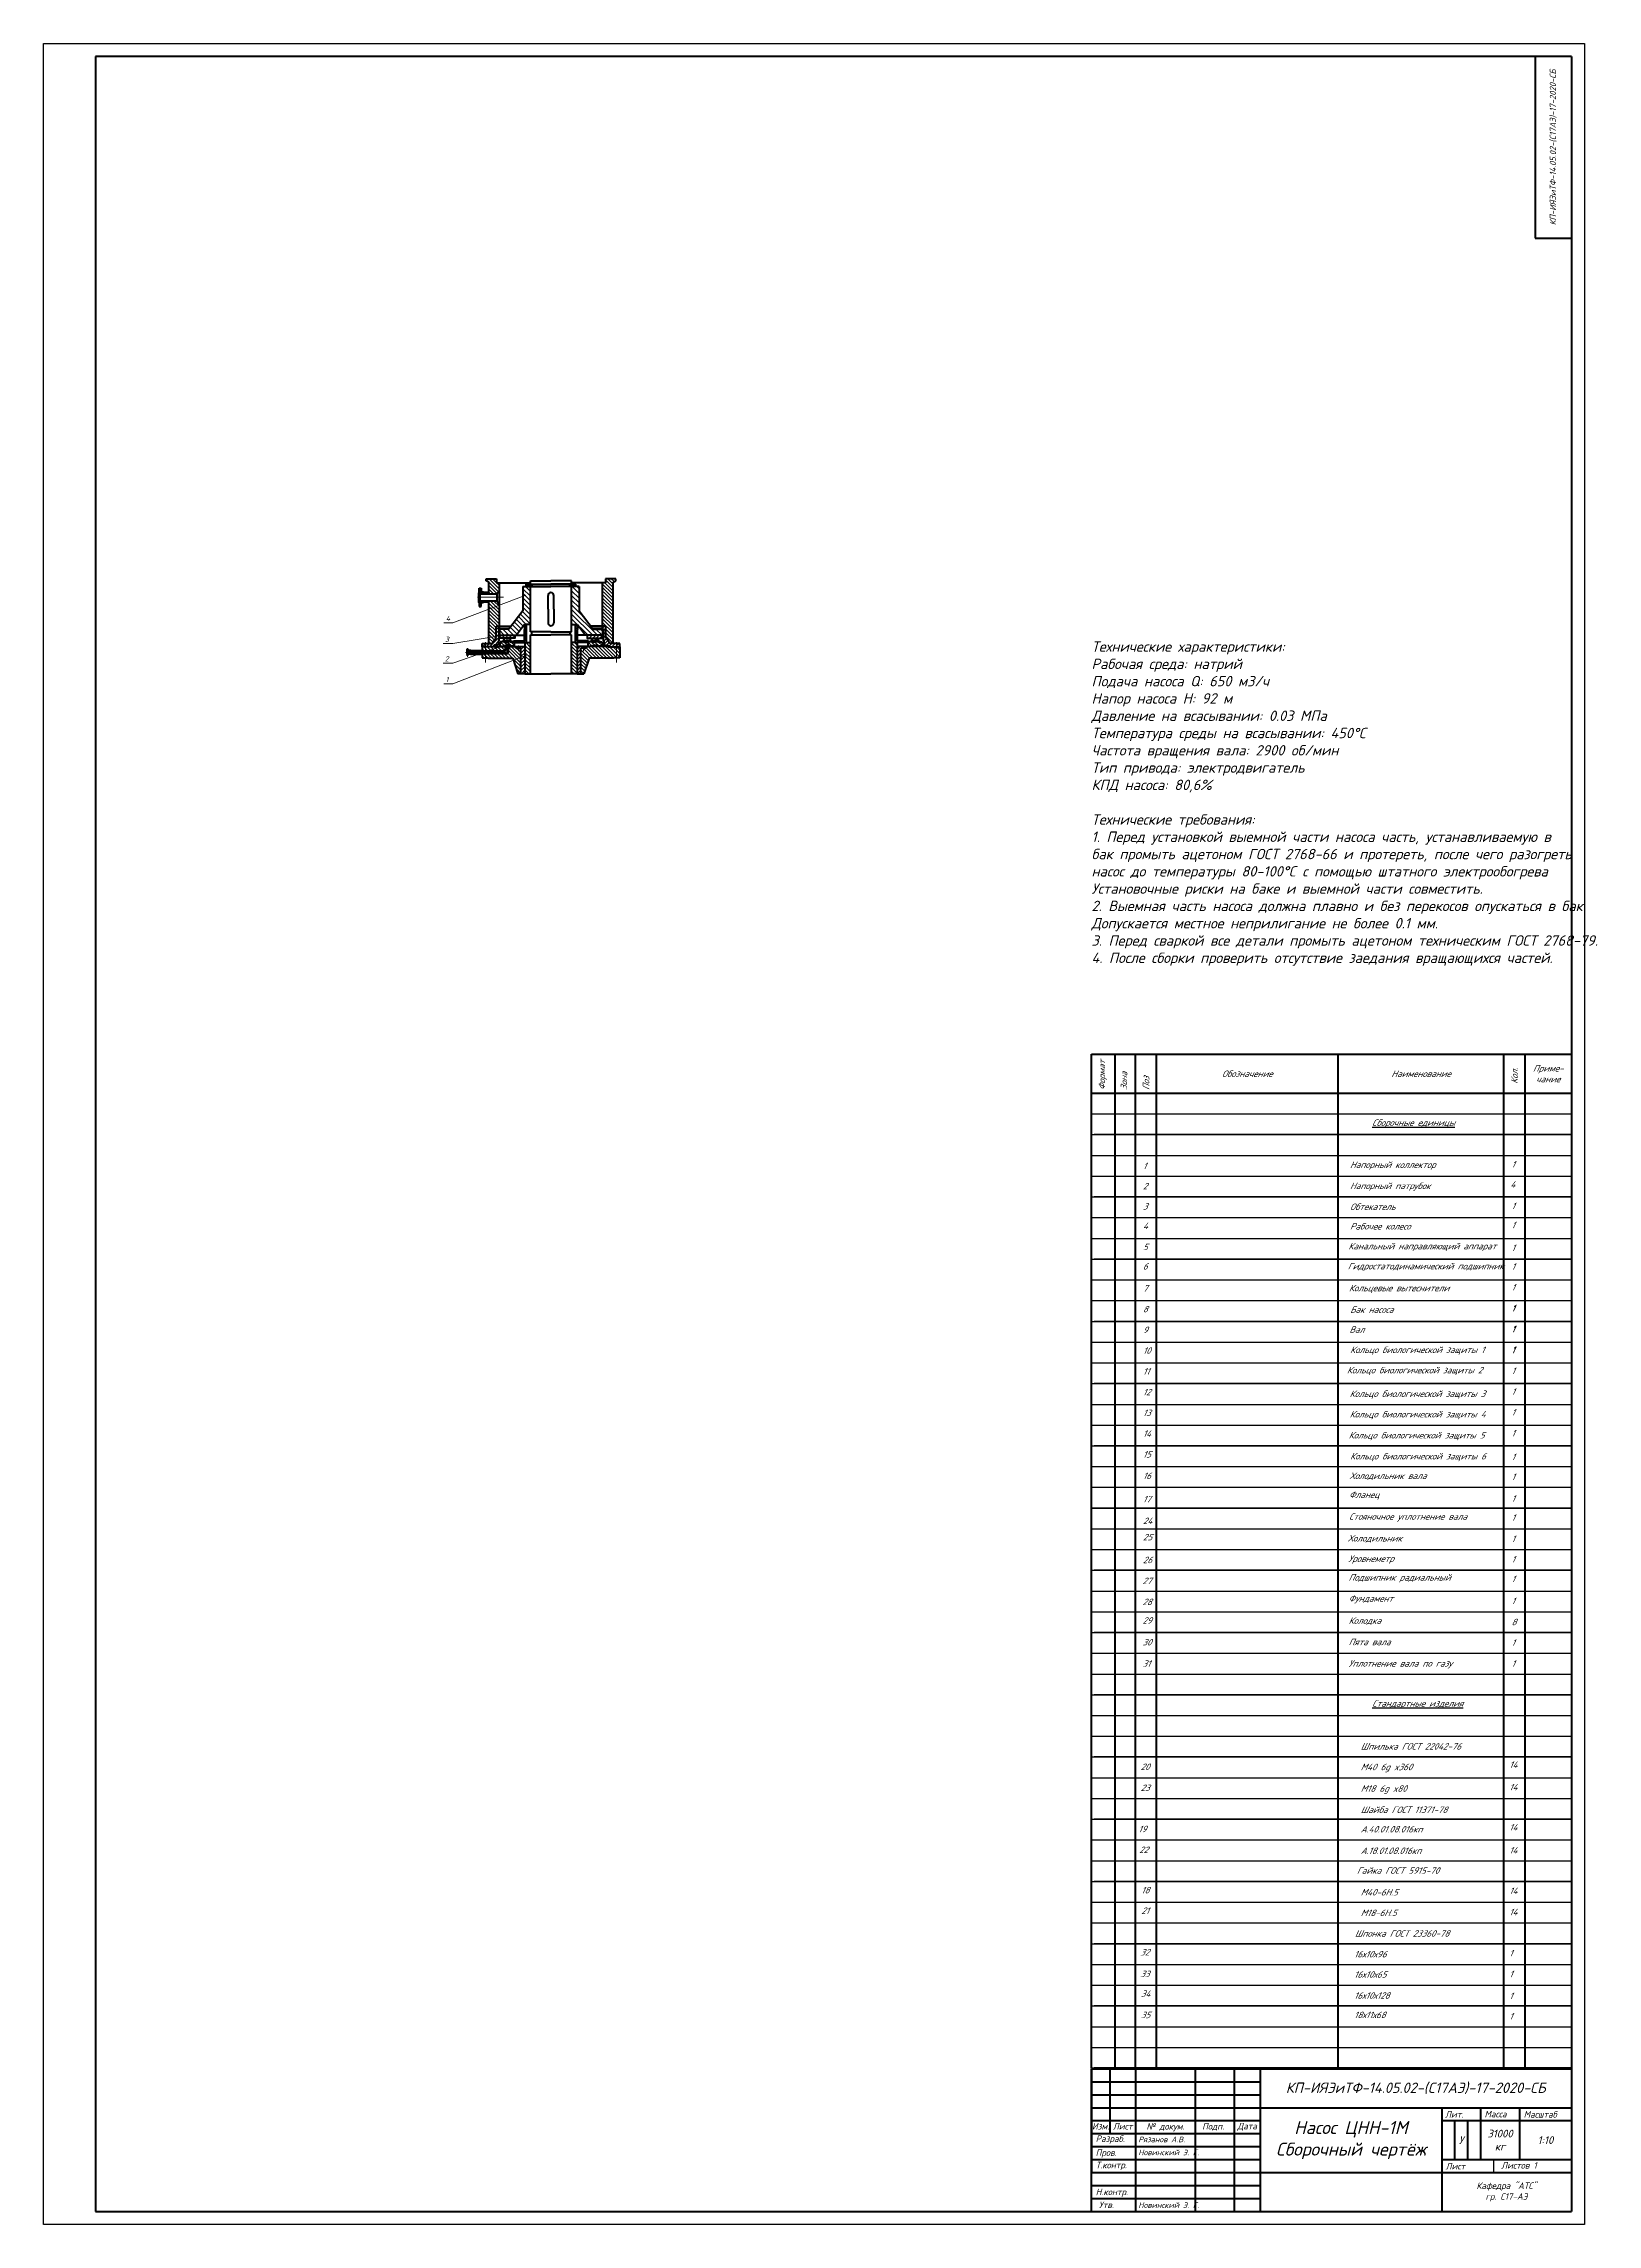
# Model space of a CAD drawing. Header units: millimetres. Extents: x 2879 to 23145, y -3142 to 6314.
# Drawn here: x 22546 to 23145, y -3142 to -2301 of the extents above; entities that cross this region are included whole.
import ezdxf

# ---------------------------------------------------------------- set-up
doc = ezdxf.new("R2010")
doc.units = ezdxf.units.MM
for name, pattern in [('ACAD_ISO03W100', [30, 12, -18]), ('K5LT_THIN', [0]), ('осевая', [50.8, 31.75, -6.35, 6.35, -6.35])]:
    doc.linetypes.add(name, pattern=pattern)
doc.layers.get('0').update_dxf_attribs({"lineweight": 40})
for name, color, linetype, lineweight in [('Оси', 7, 'осевая', 20), ('Основная', 7, 'Continuous', 53), ('Размеры', 7, 'Continuous', 20), ('Тонкая', 7, 'Continuous', 25), ('тонкий', 7, 'ACAD_ISO03W100', 20), ('штриховка', 7, 'Continuous', 20)]:
    doc.layers.add(name, color=color, linetype=linetype, lineweight=lineweight)
doc.layers.add('Системный слой', color=7, linetype='Continuous')
doc.styles.add('Frame', font='isocpeur.ttf', dxfattribs={"oblique": 25, "height": 2.5})
doc.styles.add('Размер', font='isocpeur.ttf', dxfattribs={"oblique": 15})
doc.styles.add('Размеры', font='isocpeur.ttf', dxfattribs={"oblique": 15})
pattern_1 = [(135, (22222.6435, -3057.6776), (-0.6735192, -0.6735192), [])]
pattern_2 = [(45, (22325.3025, -3047.50466), (-0.2245064, 0.2245064), [])]
pattern_3 = [(135, (22325.3025, -3057.6776), (-0.8980256, -0.8980256), [])]
pattern_4 = [(135, (22325.3025, -3057.67756), (-0.4490128, -0.4490128), [])]
pattern_5 = [(45, (22325.3025, -3057.6776), (-0.6735192, 0.6735192), [])]
pattern_6 = [(135, (22325.3025, -3057.6776), (-0.6735192, -0.6735192), [])]
pattern_7 = [(45, (22222.6435, -3057.6776), (-0.6735192, 0.6735192), [])]

msp = doc.modelspace()

# ---------------------------------------------------------------- texts
at = {"insert": (23128.34, -2341.406), "char_height": 2.4, "attachment_point": 5, "rotation": 90, "style": 'Размеры'}
msp.add_mtext_dynamic_manual_height_columns('КП-ИЯЭиТФ-14.05.02-(C17АЭ)-17-2020-СБ', width=70.14135, gutter_width=12.5, heights=[14.116], dxfattribs=at)
at = {"char_height": 2.5, "width": 16.8999, "attachment_point": 1, "rotation": 90, "style": 'Frame'}
for s, insert in [('Формат', (22953.103, -2704.994)), ('Зона', (22961.586, -2704.994)), ('Поз', (22970.137, -2704.994)), ('Кол.', (23112.137, -2702.619))]:
    msp.add_mtext(s, dxfattribs=dict(at, insert=insert))
for s, insert, char_height, width, attachment_point, style in [('Обозначение', (23010.34, -2698.66), 2.5, 70, 5, 'Frame'), ('Наименование', (23077.34, -2698.66), 2.5, 64, 5, 'Frame'), ('Приме-\\Pчание', (23126.34, -2698.66), 2.5, 18, 5, 'Frame'), ('1', (22970.099, -2732.976), 2.5, 8, 1, 'Frame'), ('Напорный коллектор', (23049.935, -2732.508), 2.5, 64, 1, 'Frame'), ('1', (23112.204, -2732.337), 2.5, 8, 1, 'Frame'), ('2', (22970.099, -2740.776), 2.5, 8, 1, 'Frame'), ('Напорный патрубок', (23049.935, -2740.647), 2.5, 64, 1, 'Frame'), ('4', (23111.796, -2740.059), 2.5, 8, 1, 'Frame'), ('3', (22970.099, -2748.582), 2.5, 8, 1, 'Frame'), ('Обтекатель', (23049.935, -2748.709), 2.5, 64, 1, 'Frame'), ('1', (23112.204, -2748.383), 2.5, 8, 1, 'Frame'), ('4', (22970.099, -2756.123), 2.5, 8, 1, 'Frame'), ('Рабочее колесо', (23049.935, -2756.243), 2.5, 64, 1, 'Frame'), ('1', (23112.204, -2755.749), 2.5, 8, 1, 'Frame'), ('5', (22970.099, -2764.188), 2.5, 8, 1, 'Frame'), ('Канальный направляющий аппарат', (23049.326, -2763.901), 2.5, 64, 1, 'Frame'), ('1', (23112.204, -2764.527), 2.5, 8, 1, 'Frame'), ('6', (22970.099, -2771.688), 2.5, 8, 1, 'Frame'), ('Гидростатодинамический подшипник', (23049.077, -2771.608), 2.5, 64, 1, 'Frame'), ('1', (23112.204, -2771.749), 2.5, 8, 1, 'Frame'), ('7', (22970.099, -2780.188), 2.5, 8, 1, 'Frame'), ('Кольцевые вытеснители', (23049.55, -2780.064), 2.5, 64, 1, 'Frame'), ('1', (23112.204, -2779.749), 2.5, 8, 1, 'Frame'), ('8', (22970.099, -2788.188), 2.5, 8, 1, 'Frame'), ('Бак насоса', (23049.994, -2788.387), 2.5, 64, 1, 'Frame'), ('1', (23112.204, -2787.749), 2.5, 8, 1, 'Frame'), ('1', (23112.204, -2787.982), 2.5, 8, 1, 'Frame'), ('9', (22970.099, -2796.188), 2.5, 8, 1, 'Frame'), ('Вал', (23049.712, -2796.052), 2.5, 64, 1, 'Frame'), ('1', (23112.204, -2795.749), 2.5, 8, 1, 'Frame'), ('1', (23112.204, -2795.982), 2.5, 8, 1, 'Frame'), ('10', (22970.099, -2804.188), 2.5, 8, 1, 'Frame'), ('Кольцо биологической защиты 1', (23049.975, -2803.878), 2.5, 64, 1, 'Frame'), ('1', (23112.204, -2803.749), 2.5, 8, 1, 'Frame'), ('1', (23112.204, -2803.982), 2.5, 8, 1, 'Frame'), ('11', (22970.099, -2812.188), 2.5, 8, 1, 'Frame'), ('Кольцо биологической защиты 2', (23048.759, -2811.724), 2.5, 64, 1, 'Frame'), ('1', (23112.204, -2811.982), 2.5, 8, 1, 'Frame'), ('12', (22970.099, -2820.188), 2.5, 8, 1, 'Frame'), ('Кольцо биологической защиты 3', (23049.814, -2820.824), 2.5, 64, 1, 'Frame'), ('1', (23112.204, -2819.982), 2.5, 8, 1, 'Frame'), ('13', (22970.099, -2828.188), 2.5, 8, 1, 'Frame'), ('Кольцо биологической защиты 4', (23049.814, -2828.727), 2.5, 64, 1, 'Frame'), ('1', (23112.204, -2827.982), 2.5, 8, 1, 'Frame'), ('14', (22970.099, -2836.188), 2.5, 8, 1, 'Frame'), ('Кольцо биологической защиты 5', (23049.448, -2836.829), 2.5, 64, 1, 'Frame'), ('1', (23112.204, -2835.982), 2.5, 8, 1, 'Frame'), ('15', (22970.099, -2844.188), 2.5, 8, 1, 'Frame'), ('Кольцо биологической защиты 6', (23049.975, -2844.92), 2.5, 64, 1, 'Frame'), ('1', (23112.204, -2845.172), 2.5, 8, 1, 'Frame'), ('16', (22970.099, -2852.486), 2.5, 8, 1, 'Frame'), ('Холодильник вала', (23049.814, -2852.468), 2.5, 64, 1, 'Frame'), ('1', (23112.204, -2852.858), 2.5, 8, 1, 'Frame'), ('17', (22970.099, -2861.451), 2.5, 8, 1, 'Frame'), ('Фланец', (23049.55, -2859.774), 2.5, 64, 1, 'Frame'), ('1', (23112.204, -2861.212), 2.5, 8, 1, 'Frame'), ('24', (22970.099, -2869.844), 2.5, 8, 1, 'Frame'), ('25', (22970.099, -2876.139), 2.5, 8, 1, 'Frame'), ('Стояночное уплотнение вала', (23049.586, -2868.163), 2.5, 64, 1, 'Frame'), ('1', (23112.204, -2868.564), 2.5, 8, 1, 'Frame'), ('Холодильник', (23049.118, -2876.567), 2.5, 64, 1, 'Frame'), ('Уровнеметр', (23049.307, -2884.43), 2.5, 64, 1, 'Frame'), ('1', (23112.204, -2876.752), 2.5, 8, 1, 'Frame'), ('27', (22969.928, -2892.994), 2.5, 8, 1, 'Frame'), ('26', (22970.099, -2884.925), 2.5, 8, 1, 'Frame'), ('Подшипник радиальный', (23049.409, -2891.652), 2.5, 64, 1, 'Frame'), ('1', (23112.204, -2884.633), 2.5, 8, 1, 'Frame'), ('1', (23112.204, -2892.256), 2.5, 8, 1, 'Frame'), ('28', (22969.928, -2901.098), 2.5, 8, 1, 'Frame'), ('Фундамент', (23049.409, -2899.756), 2.5, 64, 1, 'Frame'), ('1', (23112.204, -2900.709), 2.5, 8, 1, 'Frame'), ('29', (22969.928, -2908.276), 2.5, 8, 1, 'Frame'), ('Колодка', (23049.409, -2908.327), 2.5, 64, 1, 'Frame'), ('8', (23112.204, -2908.852), 2.5, 8, 1, 'Frame'), ('30', (22969.928, -2916.645), 2.5, 8, 1, 'Frame'), ('Пята вала', (23049.409, -2916.552), 2.5, 64, 1, 'Frame'), ('1', (23112.204, -2916.778), 2.5, 8, 1, 'Frame'), ('31', (22969.928, -2924.893), 2.5, 8, 1, 'Frame'), ('Уплотнение вала по газу', (23049.409, -2924.8), 2.5, 64, 1, 'Frame'), ('1', (23112.204, -2924.859), 2.5, 8, 1, 'Frame'), ('Шпилька ГОСТ 22042-76', (23054.079, -2956.809), 2.5, 64, 1, 'Frame'), ('20', (22969.223, -2964.675), 2.5, 8, 1, 'Frame'), ('M40 6g x360', (23054.079, -2964.766), 2.5, 64, 1, 'Frame'), ('14', (23111.328, -2963.87), 2.5, 8, 1, 'Frame'), ('23', (22969.223, -2972.795), 2.5, 8, 1, 'Frame'), ('M18 6g x80', (23054.079, -2973.086), 2.5, 64, 1, 'Frame'), ('14', (23111.328, -2972.557), 2.5, 8, 1, 'Frame'), ('Шайба ГОСТ 11371-78', (23054.079, -2981.259), 2.5, 64, 1, 'Frame'), ('19', (22968.347, -2988.676), 2.5, 8, 1, 'Frame'), ('A.40.01.08.016кп', (23054.079, -2988.769), 2.5, 64, 1, 'Frame'), ('14', (23111.328, -2988.02), 2.5, 8, 1, 'Frame'), ('22', (22968.67, -2996.694), 2.5, 8, 1, 'Frame'), ('A.18.01.08.016кп', (23054.079, -2997.058), 2.5, 64, 1, 'Frame'), ('14', (23111.328, -2996.881), 2.5, 8, 1, 'Frame'), ('Гайка ГОСТ 5915-70', (23052.58, -3004.703), 2.5, 64, 1, 'Frame'), ('18', (22969.478, -3012.246), 2.5, 8, 1, 'Frame'), ('M40-6H.5', (23054.079, -3013.073), 2.5, 64, 1, 'Frame'), ('14', (23111.328, -3012.518), 2.5, 8, 1, 'Frame'), ('21', (22969.478, -3020.178), 2.5, 8, 1, 'Frame'), ('M18-6H.5', (23054.079, -3021.01), 2.5, 64, 1, 'Frame'), ('14', (23111.328, -3020.697), 2.5, 8, 1, 'Frame'), ('Шпонка ГОСТ 23360-78', (23051.825, -3028.961), 2.5, 64, 1, 'Frame'), ('32', (22969.113, -3036.205), 2.5, 8, 1, 'Frame'), ('16х10х96', (23051.522, -3036.95), 2.5, 64, 1, 'Frame'), ('1', (23111.328, -3036.52), 2.5, 8, 1, 'Frame'), ('33', (22969.113, -3044.561), 2.5, 8, 1, 'Frame'), ('34', (22969.317, -3052.164), 2.5, 8, 1, 'Frame'), ('16х10х65', (23051.522, -3044.776), 2.5, 64, 1, 'Frame'), ('1', (23111.328, -3044.597), 2.5, 8, 1, 'Frame'), ('35', (22969.317, -3060.386), 2.5, 8, 1, 'Frame'), ('16х10х128', (23051.522, -3052.892), 2.5, 64, 1, 'Frame'), ('18х11х68', (23051.522, -3060.372), 2.5, 64, 1, 'Frame'), ('1', (23111.328, -3053.054), 2.5, 8, 1, 'Frame'), ('1', (23111.328, -3060.896), 2.5, 8, 1, 'Frame'), ('КП-ИЯЭиТФ-14.05.02-(C17АЭ)-17-2020-СБ', (23075.34, -3089.906), 4, 120, 5, 'Размер'), ('Дата', (23010.34, -3104.767), 2.5, 10, 5, 'Размер'), ('Насос ЦНН-1М\\PСборочный чертёж', (23050.34, -3109.906), 5, 70, 5, 'Размер'), ('Изм.', (22953.84, -3104.58), 2.5, 7, 5, 'Размер'), ('Разраб.', (22951.955, -3108.112), 2.5, 17, 1, 'Размер'), ('Лист', (22962.34, -3104.58), 2.5, 10, 5, 'Размеры'), ('Рязанов А.В.', (22968.395, -3108.577), 2.15, 23, 1, 'Размер'), ('№ докум.', (22978.84, -3104.955), 2.5, 23, 5, 'Размер'), ('Подп.', (22992.983, -3103.33), 2.5, 15, 1, 'Размер'), ('1:10', (23125.34, -3109.906), 3, 20, 5, 'Размер'), ('Пров.', (22951.93, -3113.471), 2.5, 17, 1, 'Размер'), ('Т.контр.', (22951.955, -3118.289), 2.5, 17, 1, 'Размер'), ('Новинский Э. Г.', (22968.395, -3113.577), 2.15, 23, 1, 'Размер'), ('Н.контр.', (22951.955, -3128.642), 2.5, 17, 1, 'Размер'), ('Утв.', (22953.166, -3133.642), 2.5, 17, 1, 'Размеры'), ('Новинский Э. Г.', (22968.395, -3133.906), 2.15, 23, 1, 'Размер')]:
    msp.add_mtext(s, dxfattribs=dict(insert=insert, char_height=char_height, width=width, attachment_point=attachment_point, style=style))
at = {"layer": 'Основная', "char_height": 2.5, "style": 'Размер'}
for s, insert, width, attachment_point in [('Лит.', (23086.661, -3098.726), 15, 1), ('Масса', (23101.864, -3098.624), 15, 1), ('Масштаб', (23116.965, -3098.726), 20, 1), ('Лист', (23086.864, -3118.726), 20, 1), ('Листов 1', (23108.291, -3118.398), 20, 1), ('Кафедра "АТС" \\Pгр. С17-АЭ', (23110.34, -3129.906), 50, 5)]:
    msp.add_mtext(s, dxfattribs=dict(at, insert=insert, width=width, attachment_point=attachment_point))
at = {"layer": 'Размеры', "char_height": 2, "attachment_point": 1, "style": 'Размеры'}
for s, width, insert in [('4', 6.82666, (22701.397, -2522.091)), ('3', 41.76858, (22701.076, -2530.121)), ('2', 41.76858, (22700.996, -2537.669)), ('1', 41.76858, (22701.31, -2545.646))]:
    msp.add_mtext_dynamic_manual_height_columns(s, width=width, gutter_width=12.5, heights=[0], dxfattribs=dict(at, insert=insert))
at = {"layer": 'Размеры', "insert": (22950.34, -2531.925), "char_height": 4, "width": 185, "attachment_point": 1, "style": 'Размер'}
msp.add_mtext('{\\C0;Технические характеристики:\\PРабочая среда: натрий\\PПодача насоса Q: 650 м3/ч\\PНапор насоса H: 92 м\\PДавление на всасывании: 0.03 МПа\\PТемпература среды на всасывании: 450%%DС\\PЧастота вращения вала: 2900 об/мин\\PТип привода: электродвигатель\\PКПД насоса: 80,6%\\P}\\PТехнические требования:\\P1. Перед установкой выемной части насоса часть, устанавливаемую в бак промыть ацетоном ГОСТ 2768-66 и протереть, после чего разогреть насос до температуры 80-100°С с помощью штатного электрообогрева\\PУстановочные риски на баке и выемной части совместить.\\P2. Выемная часть насоса должна плавно и без перекосов опускаться в бак.\\PДопускается местное неприлигание не более 0.1 мм.\\P3. Перед сваркой все детали промыть ацетоном техническим ГОСТ 2768-79.\\P4. После сборки проверить отсутствие заедания вращающихся частей.{\\fTahoma|b0|i0|c204|p32; }', dxfattribs=at)
at = {"layer": 'Тонкая', "char_height": 2.5, "width": 53.57806, "attachment_point": 1, "style": 'Frame'}
for s, insert in [('{\\LСборочные единицы}', (23058.488, -2716.283)), ('{\\LСтандартные изделия}', (23058.527, -2940.253))]:
    msp.add_mtext(s, dxfattribs=dict(at, insert=insert))
at = {"layer": 'тонкий', "char_height": 3, "attachment_point": 5, "style": 'Размер'}
for s, insert, width in [('У', (23092.84, -3109.906), 5), ('31000\\Pкг', (23107.84, -3109.906), 15)]:
    msp.add_mtext(s, dxfattribs=dict(at, insert=insert, width=width))

# ---------------------------------------------------------------- hatches: boundary and pattern name
at = {"layer": 'штриховка'}
h = msp.add_hatch(dxfattribs=at)
h.set_pattern_fill('ANSI31', color=256, scale=0.2)
h.set_pattern_definition([(45, (22325.3025, -3057.67756), (-0.4490128, 0.4490128), [])])
h.paths.add_polyline_path([(22718.004, -2513.343), (22717.851, -2513.099), (22717.81, -2513.099), (22716.45, -2513.099), (22715.726, -2512.905), (22714.12, -2512.905), (22714.12, -2513.157), (22714.43, -2513.157), (22714.43, -2513.39), (22714.702, -2513.39), (22714.702, -2513.584), (22718.004, -2513.587)])
h.paths.add_polyline_path([(22718.004, -2516.635), (22718.004, -2516.301), (22714.702, -2516.304), (22714.702, -2516.498), (22714.43, -2516.498), (22714.43, -2516.731), (22714.12, -2516.731), (22714.12, -2516.984), (22715.726, -2516.984), (22716.45, -2516.789), (22717.873, -2516.789)])
h.paths.add_polyline_path([(22715.071, -2517.081), (22714.217, -2517.081), (22714.217, -2517.411), (22715.071, -2517.411)])
h.paths.add_polyline_path([(22715.071, -2518.11), (22714.217, -2518.11), (22714.217, -2518.44), (22715.071, -2518.44)])
h.paths.add_polyline_path([(22715.726, -2516.984), (22714.12, -2516.984), (22714.217, -2517.081), (22715.363, -2517.081)])
h.paths.add_polyline_path([(22715.363, -2512.808), (22714.217, -2512.808), (22714.12, -2512.905), (22715.726, -2512.905)])
h.paths.add_polyline_path([(22715.071, -2512.477), (22714.217, -2512.477), (22714.217, -2512.772), (22714.253, -2512.808), (22715.071, -2512.808)])
h.paths.add_polyline_path([(22715.071, -2511.448), (22714.217, -2511.448), (22714.217, -2511.739), (22714.256, -2511.778), (22715.071, -2511.778)])
h = msp.add_hatch(dxfattribs=at)
h.set_pattern_fill('ANSI31', color=256, scale=0.3, angle=90)
h.set_pattern_definition(pattern_1)
h.paths.add_polyline_path([(22722.048, -2517.727), (22718.004, -2519.106), (22718.004, -2530.941), (22720.806, -2530.277), (22720.806, -2526.088), (22722.048, -2526.088)])
h.paths.add_polyline_path([(22720.806, -2530.47), (22720.806, -2530.277), (22718.004, -2530.941), (22718.004, -2532.727), (22719.269, -2532.727)])
h.paths.add_polyline_path([(22721.008, -2516.301), (22718.004, -2516.301), (22718.004, -2516.301), (22718.004, -2516.789), (22718.004, -2519.106), (22722.048, -2517.727), (22722.048, -2517.722)])
h.paths.add_polyline_path([(22722.048, -2512.158), (22722.048, -2509.357), (22720.931, -2509.357), (22720.931, -2508.457), (22720.931, -2507.781), (22718.801, -2507.781), (22716.987, -2507.781), (22716.987, -2508.603), (22718.004, -2509.073), (22718.004, -2513.099), (22718.004, -2513.587), (22721.003, -2513.587)])
h = msp.add_hatch(dxfattribs=at)
h.set_pattern_fill('ANSI31', color=256, scale=0.4, angle=90)
h.set_pattern_definition(pattern_3)
h.paths.add_polyline_path([(22731.788, -2525.4), (22732.834, -2525.4), (22734.004, -2525.4), (22734.004, -2510.816), (22731.138, -2510.816), (22731.138, -2519.532), (22730.728, -2519.532), (22730.728, -2520.106), (22731.138, -2520.106), (22725.653, -2527.162), (22722.048, -2527.162), (22722.048, -2529.513), (22728.59, -2529.513)])
h = msp.add_hatch(dxfattribs=at)
h.set_pattern_fill('ANSI31', color=256, scale=0.1)
h.set_pattern_definition(pattern_2)
h.paths.add_polyline_path([(22734.004, -2510.816), (22734.632, -2510.816), (22734.632, -2509.816), (22732.352, -2509.816), (22732.352, -2510.816)])
h = msp.add_hatch(dxfattribs=at)
h.set_pattern_fill('ANSI31', color=256, scale=0.1)
h.set_pattern_definition(pattern_2)
h.paths.add_polyline_path([(22749.889, -2510.816), (22749.261, -2510.816), (22749.261, -2509.816), (22751.541, -2509.816), (22751.541, -2510.816)])
h = msp.add_hatch(dxfattribs=at)
h.set_pattern_fill('ANSI31', color=256, scale=0.4, angle=90)
h.set_pattern_definition(pattern_3)
h.paths.add_polyline_path([(22752.105, -2525.4), (22751.06, -2525.4), (22749.889, -2525.4), (22749.889, -2510.816), (22752.755, -2510.816), (22752.755, -2519.532), (22753.165, -2519.532), (22753.165, -2520.106), (22752.755, -2520.106), (22758.241, -2527.162), (22761.846, -2527.162), (22761.846, -2529.513), (22755.303, -2529.513)])
h = msp.add_hatch(dxfattribs=at)
h.set_pattern_fill('ANSI31', color=256, scale=0.3, angle=90)
h.set_pattern_definition(pattern_1)
h.paths.add_polyline_path([(22761.846, -2517.727), (22765.889, -2519.106), (22765.889, -2530.941), (22763.087, -2530.277), (22763.087, -2526.088), (22761.846, -2526.088)])
h.paths.add_polyline_path([(22763.087, -2530.47), (22763.087, -2530.277), (22765.889, -2530.941), (22765.889, -2532.727), (22764.624, -2532.727)])
h.paths.add_polyline_path([(22761.846, -2513.458), (22765.889, -2513.458), (22765.889, -2516.301), (22765.889, -2516.789), (22765.889, -2519.106), (22761.846, -2517.727), (22761.846, -2517.722)])
h.paths.add_polyline_path([(22761.846, -2512.158), (22761.846, -2509.357), (22762.963, -2509.357), (22762.963, -2508.457), (22762.963, -2507.781), (22765.092, -2507.781), (22766.906, -2507.781), (22766.906, -2508.603), (22765.889, -2509.073), (22765.889, -2513.099), (22765.889, -2513.459), (22761.846, -2513.459)])
h = msp.add_hatch(dxfattribs=at)
h.set_pattern_fill('ANSI31', color=256, scale=0.3)
h.set_pattern_definition(pattern_5)
h.paths.add_polyline_path([(22721.636, -2531.719), (22721.84, -2531.719), (22721.84, -2527.017), (22722.048, -2527.017), (22722.048, -2526.088), (22720.806, -2526.088), (22720.806, -2530.47), (22719.269, -2532.727), (22716.708, -2532.727), (22716.708, -2534.051), (22717.318, -2534.051), (22719.871, -2534.051), (22719.871, -2533.383), (22721.636, -2533.383)])
h.paths.add_polyline_path([(22716.708, -2532.727), (22715.433, -2532.727), (22715.433, -2534.051), (22716.708, -2534.051)])
h = msp.add_hatch(dxfattribs=at)
h.set_pattern_fill('ANSI31', color=256, scale=0.3)
h.set_pattern_definition(pattern_5)
h.paths.add_polyline_path([(22727.987, -2530.652), (22727.987, -2529.513), (22722.048, -2529.513), (22722.048, -2530.652)])
h = msp.add_hatch(dxfattribs=at)
h.set_pattern_fill('ANSI31', color=256, scale=0.2, angle=90)
h.set_pattern_definition(pattern_4)
h.paths.add_polyline_path([(22731.788, -2531.726), (22727.438, -2531.726), (22727.438, -2532.418), (22732.558, -2532.418), (22732.558, -2525.4), (22731.788, -2525.4), (22731.788, -2527.348)])
h = msp.add_hatch(dxfattribs=at)
h.set_pattern_fill('ANSI31', color=256, scale=0.2, angle=90)
h.set_pattern_definition(pattern_4)
h.paths.add_polyline_path([(22752.105, -2531.726), (22756.456, -2531.726), (22756.456, -2532.418), (22751.335, -2532.418), (22751.335, -2525.4), (22752.105, -2525.4), (22752.105, -2527.348)])
h = msp.add_hatch(dxfattribs=at)
h.set_pattern_fill('ANSI31', color=256, scale=0.3)
h.set_pattern_definition(pattern_5)
h.paths.add_polyline_path([(22755.906, -2530.652), (22755.906, -2529.513), (22761.846, -2529.513), (22761.846, -2530.652)])
h = msp.add_hatch(dxfattribs=at)
h.set_pattern_fill('ANSI31', color=256, scale=0.3)
h.set_pattern_definition(pattern_5)
h.paths.add_polyline_path([(22762.258, -2531.719), (22762.053, -2531.719), (22762.053, -2527.017), (22761.846, -2527.017), (22761.846, -2526.088), (22763.087, -2526.088), (22763.087, -2530.47), (22764.624, -2532.727), (22767.185, -2532.727), (22767.185, -2534.051), (22766.575, -2534.051), (22764.022, -2534.051), (22764.022, -2533.383), (22762.258, -2533.383)])
h.paths.add_polyline_path([(22767.185, -2532.727), (22768.461, -2532.727), (22768.461, -2534.051), (22767.185, -2534.051)])
h = msp.add_hatch(dxfattribs=at)
h.set_pattern_fill('ANSI31', color=256, scale=0.1)
h.set_pattern_definition([(45, (22325.3025, -3057.67756), (-0.2245064, 0.2245064), [])])
h.paths.add_polyline_path([(22710.179, -2535.384), (22709.569, -2535.384), (22709.569, -2535.479), (22709.687, -2535.479), (22709.687, -2535.568), (22709.791, -2535.568), (22709.791, -2535.642), (22711.013, -2535.643), (22710.971, -2535.457), (22710.455, -2535.457)])
h.paths.add_polyline_path([(22709.931, -2535.221), (22709.606, -2535.221), (22709.606, -2535.333), (22709.62, -2535.347), (22709.931, -2535.347)])
h.paths.add_polyline_path([(22709.931, -2534.83), (22709.606, -2534.83), (22709.606, -2534.941), (22709.621, -2534.955), (22709.931, -2534.955)])
h.paths.add_polyline_path([(22710.042, -2535.347), (22709.606, -2535.347), (22709.569, -2535.384), (22710.179, -2535.384)])
h.paths.add_polyline_path([(22711.007, -2536.674), (22709.791, -2536.675), (22709.791, -2536.749), (22709.687, -2536.749), (22709.687, -2536.837), (22709.569, -2536.837), (22709.569, -2536.933), (22710.179, -2536.933), (22710.455, -2536.86), (22710.971, -2536.86)])
h.paths.add_polyline_path([(22710.179, -2536.933), (22709.569, -2536.933), (22709.606, -2536.97), (22710.042, -2536.97)])
h.paths.add_polyline_path([(22709.931, -2536.97), (22709.606, -2536.97), (22709.606, -2537.096), (22709.931, -2537.096)])
h.paths.add_polyline_path([(22709.931, -2537.361), (22709.606, -2537.361), (22709.606, -2537.487), (22709.931, -2537.487)])
h = msp.add_hatch(color=256, dxfattribs=at)
h.dxf.hatch_style = 1
h.paths.add_polyline_path([(22711.045, -2535.457), (22710.971, -2535.457), (22711.013, -2535.643), (22711.045, -2535.643)])
h.paths.add_polyline_path([(22711.045, -2536.674), (22711.007, -2536.674), (22710.971, -2536.86), (22711.045, -2536.86)])
h.paths.add_polyline_path([(22715.433, -2535.353), (22715.362, -2535.457), (22715.433, -2535.545)])
h.paths.add_polyline_path([(22715.433, -2536.789), (22715.385, -2536.86), (22715.433, -2536.938)])
h = msp.add_hatch(dxfattribs=at)
h.set_pattern_fill('ANSI31', color=256, scale=0.2, angle=90)
h.set_pattern_definition(pattern_4)
h.paths.add_polyline_path([(22715.433, -2535.545), (22715.362, -2535.457), (22711.045, -2535.457), (22711.045, -2535.568), (22711.045, -2535.643), (22715.433, -2535.643)])
h.paths.add_polyline_path([(22715.433, -2536.674), (22711.045, -2536.674), (22711.045, -2536.86), (22715.385, -2536.86), (22715.433, -2536.789)])
h = msp.add_hatch(dxfattribs=at)
h.set_pattern_fill('ANSI31', color=256, scale=0.3, angle=90)
h.set_pattern_definition(pattern_1)
edge = h.paths.add_edge_path()
edge.add_line((22730.381, -2534.599), (22728.486, -2534.599))
edge.add_line((22728.486, -2534.599), (22728.486, -2534.441))
edge.add_line((22728.486, -2534.441), (22728.319, -2534.441))
edge.add_line((22728.319, -2534.441), (22728.319, -2533.887))
edge.add_line((22728.319, -2533.887), (22727.987, -2533.887))
edge.add_line((22727.987, -2533.887), (22725.521, -2533.887))
edge.add_line((22725.521, -2533.887), (22725.521, -2535.974))
edge.add_arc((22724.821, -2535.974), 0.7, -90, 0, ccw=False)
edge.add_line((22724.821, -2536.674), (22716.708, -2536.674))
edge.add_line((22716.708, -2536.674), (22716.708, -2538.263))
edge.add_line((22716.708, -2538.263), (22717.7, -2538.263))
edge.add_line((22717.7, -2538.263), (22717.7, -2538.433))
edge.add_line((22717.7, -2538.433), (22727.206, -2538.433))
edge.add_line((22727.206, -2538.433), (22727.315, -2538.757))
edge.add_line((22727.315, -2538.757), (22730.381, -2537.89))
edge.add_line((22730.381, -2537.89), (22730.381, -2534.599))
h.paths.add_polyline_path([(22730.381, -2537.89), (22727.315, -2538.757), (22729.222, -2544.418), (22730.381, -2544.418)])
h.paths.add_polyline_path([(22716.708, -2536.674), (22715.433, -2536.674), (22715.433, -2538.263), (22716.708, -2538.263)])
h.paths.add_polyline_path([(22716.708, -2534.051), (22715.433, -2534.051), (22715.433, -2535.498), (22716.708, -2535.18)])
edge = h.paths.add_edge_path(flags=17)
edge.add_line((22724.4, -2533.887), (22721.91, -2533.887))
edge.add_line((22721.91, -2533.887), (22716.708, -2535.18))
edge.add_line((22716.708, -2535.18), (22716.708, -2535.643))
edge.add_line((22716.708, -2535.643), (22724.1, -2535.643))
edge.add_arc((22724.1, -2535.343), 0.3, 270, 360)
edge.add_line((22724.4, -2535.343), (22724.4, -2533.887))
h.paths.add_polyline_path([(22721.91, -2533.887), (22719.871, -2533.887), (22719.871, -2534.051), (22717.318, -2534.051), (22716.708, -2534.051), (22716.708, -2535.18)], flags=16)
h.paths.add_polyline_path([(22716.708, -2535.18), (22715.433, -2535.498), (22715.433, -2535.643), (22716.708, -2535.643)])
h = msp.add_hatch(dxfattribs=at)
h.set_pattern_fill('ANSI31', color=256, scale=0.3, angle=90)
h.set_pattern_definition(pattern_6)
h.paths.add_polyline_path([(22727.778, -2532.418), (22727.438, -2532.418), (22727.438, -2532.044), (22726.625, -2532.044), (22726.238, -2532.044), (22725.018, -2532.044), (22723.797, -2532.044), (22723.41, -2532.044), (22722.257, -2532.044), (22722.257, -2533.757), (22723.761, -2533.757), (22723.761, -2533.573), (22725.018, -2533.573), (22726.274, -2533.573), (22726.274, -2533.757), (22727.778, -2533.757)])
h = msp.add_hatch(dxfattribs=at)
h.set_pattern_fill('ANSI31', color=256, scale=0.3)
h.set_pattern_definition(pattern_7)
h.paths.add_polyline_path([(22731.899, -2533.887), (22728.319, -2533.887), (22728.319, -2534.441), (22728.486, -2534.441), (22728.486, -2534.599), (22730.381, -2534.599), (22730.381, -2537.89), (22731.899, -2537.46)])
h.paths.add_polyline_path([(22731.899, -2537.46), (22730.381, -2537.89), (22730.381, -2544.418), (22731.009, -2544.418), (22731.899, -2544.418)])
h = msp.add_hatch(dxfattribs=at)
h.set_pattern_fill('ANSI31', color=256, scale=0.3, angle=90)
h.set_pattern_definition(pattern_6)
h.paths.add_polyline_path([(22734.004, -2532.418), (22732.558, -2532.418), (22731.899, -2532.418), (22731.899, -2544.418), (22734.004, -2544.418)])
h = msp.add_hatch(dxfattribs=at)
h.set_pattern_fill('ANSI31', color=256, scale=0.3, angle=90)
h.set_pattern_definition(pattern_6)
h.paths.add_polyline_path([(22749.889, -2532.418), (22751.335, -2532.418), (22751.994, -2532.418), (22751.994, -2544.418), (22749.889, -2544.418)])
h = msp.add_hatch(dxfattribs=at)
h.set_pattern_fill('ANSI31', color=256, scale=0.3)
h.set_pattern_definition(pattern_7)
h.paths.add_polyline_path([(22751.994, -2533.887), (22755.575, -2533.887), (22755.575, -2534.441), (22755.407, -2534.441), (22755.407, -2534.599), (22753.513, -2534.599), (22753.513, -2537.89), (22751.994, -2537.46)])
h.paths.add_polyline_path([(22751.994, -2537.46), (22753.513, -2537.89), (22753.513, -2544.418), (22752.884, -2544.418), (22751.994, -2544.418)])
h = msp.add_hatch(dxfattribs=at)
h.set_pattern_fill('ANSI31', color=256, scale=0.3, angle=90)
h.set_pattern_definition(pattern_1)
edge = h.paths.add_edge_path()
edge.add_line((22753.513, -2534.599), (22755.407, -2534.599))
edge.add_line((22755.407, -2534.599), (22755.407, -2534.441))
edge.add_line((22755.407, -2534.441), (22755.575, -2534.441))
edge.add_line((22755.575, -2534.441), (22755.575, -2533.887))
edge.add_line((22755.575, -2533.887), (22755.906, -2533.887))
edge.add_line((22755.906, -2533.887), (22758.372, -2533.887))
edge.add_line((22758.372, -2533.887), (22758.372, -2535.974))
edge.add_arc((22759.6, -2535.446), 1.336, 203.258251, 246.741749)
edge.add_line((22759.072, -2536.674), (22767.185, -2536.674))
edge.add_line((22767.185, -2536.674), (22767.185, -2538.263))
edge.add_line((22767.185, -2538.263), (22766.193, -2538.263))
edge.add_line((22766.193, -2538.263), (22766.193, -2538.433))
edge.add_line((22766.193, -2538.433), (22756.688, -2538.433))
edge.add_line((22756.688, -2538.433), (22756.578, -2538.757))
edge.add_line((22756.578, -2538.757), (22753.513, -2537.89))
edge.add_line((22753.513, -2537.89), (22753.513, -2534.599))
h.paths.add_polyline_path([(22753.513, -2537.89), (22756.578, -2538.757), (22754.671, -2544.418), (22753.513, -2544.418)])
h.paths.add_polyline_path([(22767.185, -2536.674), (22768.461, -2536.674), (22768.461, -2538.263), (22767.185, -2538.263)])
h.paths.add_polyline_path([(22767.185, -2534.051), (22768.461, -2534.051), (22768.461, -2535.498), (22767.185, -2535.18)])
edge = h.paths.add_edge_path(flags=17)
edge.add_line((22758.377, -2533.887), (22761.984, -2533.887))
edge.add_line((22761.984, -2533.887), (22767.185, -2535.18))
edge.add_line((22767.185, -2535.18), (22767.185, -2536.674))
edge.add_line((22767.185, -2536.674), (22759.073, -2536.675))
edge.add_arc((22759.818, -2535.228), 1.628, 207.240614, 242.750127, ccw=False)
edge.add_line((22758.371, -2535.973), (22758.377, -2533.887))
h.paths.add_polyline_path([(22761.984, -2533.887), (22764.022, -2533.887), (22764.022, -2534.051), (22766.575, -2534.051), (22767.185, -2534.051), (22767.185, -2535.18)], flags=16)
h.paths.add_polyline_path([(22767.185, -2535.18), (22768.461, -2535.498), (22768.461, -2536.674), (22767.185, -2536.674)])
h = msp.add_hatch(dxfattribs=at)
h.set_pattern_fill('ANSI31', color=256, scale=0.3, angle=90)
h.set_pattern_definition(pattern_6)
h.paths.add_polyline_path([(22756.115, -2532.418), (22756.456, -2532.418), (22756.456, -2532.044), (22757.269, -2532.044), (22757.655, -2532.044), (22758.876, -2532.044), (22760.096, -2532.044), (22760.483, -2532.044), (22761.636, -2532.044), (22761.636, -2533.757), (22760.132, -2533.757), (22760.132, -2533.573), (22758.876, -2533.573), (22757.619, -2533.573), (22757.619, -2533.757), (22756.115, -2533.757)])

# ---------------------------------------------------------------- linework, layer by layer
for p, q in [((23135.34, -2306.406), (22566.34, -2306.406)), ((22566.34, -2306.406), (22566.34, -3137.406)), ((23121.34, -2306.406), (23121.34, -2376.406)), ((23135.34, -2306.406), (23135.34, -3137.406)), ((23121.34, -2376.406), (23135.34, -2376.406)), ((22714.217, -2512.808), (22714.12, -2512.905)), ((22714.12, -2512.905), (22715.726, -2512.905)), ((22714.12, -2512.905), (22714.12, -2513.157)), ((22714.12, -2516.731), (22714.12, -2513.157)), ((22714.12, -2513.157), (22714.43, -2513.157)), ((22714.217, -2512.808), (22714.217, -2511.448)), ((22714.217, -2511.448), (22715.071, -2511.448)), ((22714.217, -2511.778), (22715.071, -2511.778)), ((22714.217, -2512.477), (22715.071, -2512.477)), ((22715.363, -2512.808), (22714.217, -2512.808)), ((22714.43, -2513.157), (22714.43, -2513.39)), ((22714.43, -2513.39), (22714.43, -2516.498)), ((22714.43, -2513.39), (22714.702, -2513.39)), ((22714.702, -2513.39), (22714.702, -2513.584)), ((22714.702, -2516.304), (22714.702, -2513.584)), ((22714.702, -2513.584), (22718.004, -2513.587)), ((22715.071, -2511.448), (22715.071, -2512.808)), ((22716.45, -2513.099), (22715.363, -2512.808)), ((22718.004, -2513.099), (22716.45, -2513.099)), ((22716.987, -2507.781), (22718.801, -2507.781)), ((22716.987, -2508.603), (22716.987, -2507.781)), ((22718.004, -2509.073), (22716.987, -2508.603)), ((22717.81, -2513.099), (22718.004, -2513.099)), ((22717.851, -2513.099), (22718.004, -2513.343)), ((22718.004, -2513.099), (22718.004, -2509.073)), ((22718.004, -2513.099), (22718.004, -2513.587)), ((22718.004, -2513.587), (22721.008, -2513.587)), ((22718.801, -2507.781), (22720.931, -2507.781)), ((22720.931, -2507.781), (22720.931, -2508.457)), ((22720.931, -2508.457), (22720.931, -2509.357)), ((22720.931, -2509.357), (22734.004, -2509.357)), ((22721.008, -2513.58), (22722.048, -2512.158)), ((22721.008, -2513.58), (22721.008, -2516.301)), ((22722.048, -2526.088), (22722.048, -2509.357)), ((22731.138, -2510.816), (22731.138, -2519.532)), ((22731.138, -2510.816), (22741.947, -2510.816)), ((22732.352, -2509.816), (22734.632, -2509.816)), ((22732.352, -2510.816), (22732.352, -2509.816)), ((22734.004, -2509.816), (22734.004, -2508.58)), ((22734.004, -2508.58), (22741.947, -2508.58)), ((22734.004, -2510.816), (22741.947, -2510.816)), ((22734.004, -2528.247), (22734.004, -2510.816)), ((22734.632, -2510.816), (22734.632, -2509.816)), ((22734.632, -2509.816), (22741.947, -2509.816)), ((22740.827, -2519.532), (22740.827, -2514.243)), ((22749.889, -2508.58), (22741.947, -2508.58)), ((22749.261, -2509.816), (22741.947, -2509.816)), ((22749.889, -2510.816), (22741.947, -2510.816)), ((22752.755, -2510.816), (22741.947, -2510.816)), ((22743.066, -2519.532), (22743.066, -2514.243)), ((22749.261, -2510.816), (22749.261, -2509.816)), ((22751.541, -2509.816), (22749.261, -2509.816)), ((22749.889, -2509.816), (22749.889, -2508.58)), ((22762.963, -2509.357), (22749.889, -2509.357)), ((22749.889, -2528.247), (22749.889, -2510.816)), ((22751.541, -2510.816), (22751.541, -2509.816)), ((22752.755, -2510.816), (22752.755, -2519.532)), ((22761.846, -2526.088), (22761.846, -2509.357)), ((22765.092, -2507.781), (22762.963, -2507.781)), ((22762.963, -2507.781), (22762.963, -2508.457)), ((22762.963, -2508.457), (22762.963, -2509.357)), ((22766.906, -2507.781), (22765.092, -2507.781)), ((22765.889, -2509.073), (22766.906, -2508.603)), ((22765.889, -2532.727), (22765.889, -2509.073)), ((22766.906, -2508.603), (22766.906, -2507.781)), ((22714.12, -2516.984), (22714.12, -2516.731)), ((22714.12, -2516.731), (22714.43, -2516.731)), ((22714.12, -2516.984), (22715.726, -2516.984)), ((22714.217, -2517.081), (22714.12, -2516.984)), ((22714.217, -2517.081), (22714.217, -2518.44)), ((22715.363, -2517.081), (22714.217, -2517.081)), ((22714.217, -2517.411), (22715.071, -2517.411)), ((22714.217, -2518.11), (22715.071, -2518.11)), ((22714.217, -2518.44), (22715.071, -2518.44)), ((22714.43, -2516.731), (22714.43, -2516.498)), ((22714.43, -2516.498), (22714.702, -2516.498)), ((22714.702, -2516.304), (22718.004, -2516.301)), ((22714.702, -2516.498), (22714.702, -2516.304)), ((22715.071, -2518.44), (22715.071, -2517.081)), ((22716.45, -2516.789), (22715.363, -2517.081)), ((22718.004, -2516.789), (22716.45, -2516.789)), ((22717.873, -2516.789), (22718.004, -2516.635)), ((22718.004, -2516.301), (22721.008, -2516.301)), ((22718.004, -2516.789), (22718.004, -2516.301)), ((22718.004, -2532.727), (22718.004, -2516.789)), ((22721.008, -2516.301), (22722.048, -2517.722)), ((22731.138, -2520.106), (22725.653, -2527.162)), ((22731.138, -2519.532), (22731.138, -2520.106)), ((22740.827, -2519.532), (22740.827, -2524.821)), ((22743.066, -2519.532), (22743.066, -2524.821)), ((22752.755, -2519.532), (22752.755, -2520.106)), ((22752.755, -2520.106), (22758.241, -2527.162)), ((22719.269, -2532.727), (22720.806, -2530.47)), ((22720.806, -2530.47), (22720.806, -2526.088)), ((22720.806, -2526.088), (22722.048, -2526.088)), ((22722.048, -2527.017), (22721.84, -2527.017)), ((22721.84, -2527.017), (22721.84, -2531.719)), ((22722.048, -2527.017), (22722.048, -2526.088)), ((22722.048, -2526.088), (22726.487, -2526.088)), ((22722.048, -2527.017), (22725.765, -2527.017)), ((22725.653, -2527.162), (22722.048, -2527.162)), ((22722.048, -2527.162), (22722.048, -2529.513)), ((22722.048, -2529.513), (22728.59, -2529.513)), ((22723.797, -2530.652), (22723.797, -2531.644)), ((22726.238, -2530.652), (22726.238, -2531.644)), ((22731.788, -2525.4), (22728.59, -2529.513)), ((22728.59, -2529.513), (22731.788, -2529.513)), ((22732.834, -2525.4), (22731.788, -2525.4)), ((22731.788, -2525.4), (22731.788, -2527.348)), ((22731.788, -2531.726), (22731.788, -2527.348)), ((22732.558, -2532.418), (22732.558, -2525.4)), ((22734.004, -2525.4), (22732.834, -2525.4)), ((22741.947, -2528.247), (22734.004, -2528.247)), ((22741.947, -2528.247), (22734.004, -2528.247)), ((22734.004, -2529.405), (22741.947, -2529.405)), ((22734.004, -2544.418), (22734.004, -2529.405)), ((22734.57, -2529.405), (22734.57, -2528.247)), ((22741.947, -2528.247), (22749.889, -2528.247)), ((22741.947, -2528.247), (22749.889, -2528.247)), ((22749.889, -2529.405), (22741.947, -2529.405)), ((22749.324, -2529.405), (22749.324, -2528.247)), ((22749.889, -2525.4), (22751.06, -2525.4)), ((22749.889, -2544.418), (22749.889, -2529.405)), ((22751.06, -2525.4), (22752.105, -2525.4)), ((22751.335, -2532.418), (22751.335, -2525.4)), ((22752.105, -2525.4), (22752.105, -2527.348)), ((22752.105, -2525.4), (22755.303, -2529.513)), ((22752.105, -2531.726), (22752.105, -2527.348)), ((22755.303, -2529.513), (22752.105, -2529.513)), ((22761.846, -2529.513), (22755.303, -2529.513)), ((22761.846, -2526.088), (22757.406, -2526.088)), ((22757.655, -2530.652), (22757.655, -2531.644)), ((22761.846, -2527.017), (22758.128, -2527.017)), ((22758.241, -2527.162), (22761.846, -2527.162)), ((22760.096, -2530.652), (22760.096, -2531.644)), ((22763.087, -2526.088), (22761.846, -2526.088)), ((22761.846, -2527.017), (22761.846, -2526.088)), ((22761.846, -2527.017), (22762.053, -2527.017)), ((22761.846, -2527.162), (22761.846, -2529.513)), ((22762.053, -2527.017), (22762.053, -2531.719)), ((22763.087, -2530.47), (22763.087, -2526.088)), ((22764.624, -2532.727), (22763.087, -2530.47)), ((22709.606, -2535.347), (22709.569, -2535.384)), ((22709.569, -2535.384), (22710.179, -2535.384)), ((22709.569, -2535.384), (22709.569, -2535.479)), ((22709.569, -2536.837), (22709.569, -2535.479)), ((22709.569, -2535.479), (22709.687, -2535.479)), ((22709.569, -2536.933), (22709.569, -2536.837)), ((22709.569, -2536.837), (22709.687, -2536.837)), ((22709.569, -2536.933), (22710.179, -2536.933)), ((22709.606, -2536.97), (22709.569, -2536.933)), ((22709.606, -2535.347), (22709.606, -2534.83)), ((22709.606, -2534.83), (22709.931, -2534.83)), ((22709.606, -2534.955), (22709.931, -2534.955)), ((22709.606, -2535.221), (22709.931, -2535.221)), ((22710.042, -2535.347), (22709.606, -2535.347)), ((22709.606, -2536.97), (22709.606, -2537.487)), ((22710.042, -2536.97), (22709.606, -2536.97)), ((22709.606, -2537.096), (22709.931, -2537.096)), ((22709.606, -2537.361), (22709.931, -2537.361)), ((22709.606, -2537.487), (22709.931, -2537.487)), ((22709.687, -2535.479), (22709.687, -2535.568)), ((22709.687, -2535.568), (22709.687, -2536.749)), ((22709.687, -2535.568), (22709.791, -2535.568)), ((22709.687, -2536.837), (22709.687, -2536.749)), ((22709.687, -2536.749), (22709.791, -2536.749)), ((22709.791, -2535.568), (22709.791, -2535.642)), ((22709.791, -2536.675), (22709.791, -2535.642)), ((22709.791, -2535.642), (22711.045, -2535.643)), ((22709.791, -2536.675), (22711.045, -2536.674)), ((22709.791, -2536.749), (22709.791, -2536.675)), ((22709.931, -2534.83), (22709.931, -2535.347)), ((22709.931, -2537.487), (22709.931, -2536.97)), ((22710.455, -2535.457), (22710.042, -2535.347)), ((22710.455, -2536.86), (22710.042, -2536.97)), ((22711.045, -2535.457), (22710.455, -2535.457)), ((22711.045, -2536.86), (22710.455, -2536.86)), ((22710.971, -2535.457), (22711.045, -2535.457)), ((22710.971, -2535.457), (22711.013, -2535.643)), ((22711.007, -2536.674), (22710.971, -2536.86)), ((22710.971, -2536.86), (22711.045, -2536.86)), ((22711.045, -2536.86), (22711.045, -2535.457)), ((22711.045, -2535.457), (22711.045, -2535.568)), ((22711.045, -2535.457), (22715.362, -2535.457)), ((22711.045, -2535.643), (22715.433, -2535.643)), ((22711.045, -2536.674), (22715.433, -2536.674)), ((22711.045, -2536.86), (22715.385, -2536.86)), ((22715.362, -2535.457), (22715.433, -2535.353)), ((22715.433, -2535.545), (22715.362, -2535.457)), ((22715.433, -2536.789), (22715.385, -2536.86)), ((22715.385, -2536.86), (22715.433, -2536.938)), ((22715.433, -2534.051), (22715.433, -2532.727)), ((22715.433, -2532.727), (22719.269, -2532.727)), ((22717.318, -2534.051), (22715.433, -2534.051)), ((22715.433, -2534.051), (22715.433, -2538.263)), ((22724.1, -2535.643), (22715.433, -2535.643)), ((22724.821, -2536.674), (22715.433, -2536.674)), ((22715.433, -2538.263), (22717.7, -2538.263)), ((22719.871, -2534.051), (22717.318, -2534.051)), ((22717.7, -2538.263), (22717.7, -2538.433)), ((22717.7, -2538.433), (22727.206, -2538.433)), ((22721.636, -2533.383), (22719.871, -2533.383)), ((22719.871, -2533.383), (22719.871, -2534.051)), ((22719.871, -2533.887), (22727.987, -2533.887)), ((22721.842, -2531.719), (22721.636, -2531.719)), ((22721.636, -2531.719), (22721.636, -2533.383)), ((22723.41, -2532.044), (22722.257, -2532.044)), ((22722.257, -2532.044), (22722.257, -2533.757)), ((22722.257, -2533.757), (22725.018, -2533.757)), ((22723.797, -2531.644), (22723.41, -2531.644)), ((22723.41, -2531.644), (22723.41, -2532.044)), ((22723.797, -2532.044), (22723.41, -2532.044)), ((22723.455, -2531.644), (22723.455, -2532.044)), ((22723.521, -2531.644), (22723.521, -2532.044)), ((22723.604, -2531.644), (22723.604, -2532.044)), ((22723.691, -2531.644), (22723.691, -2532.044)), ((22723.761, -2531.644), (22723.761, -2532.044)), ((22723.761, -2533.573), (22723.761, -2533.757)), ((22723.761, -2533.573), (22725.018, -2533.573)), ((22723.797, -2531.644), (22725.018, -2531.644)), ((22723.797, -2531.644), (22723.797, -2532.044)), ((22723.797, -2532.044), (22725.018, -2532.044)), ((22724.4, -2535.343), (22724.4, -2533.887)), ((22724.4, -2533.887), (22725.521, -2533.887)), ((22726.238, -2531.644), (22725.018, -2531.644)), ((22726.238, -2531.644), (22725.018, -2531.644)), ((22726.238, -2532.044), (22725.018, -2532.044)), ((22726.238, -2532.044), (22725.018, -2532.044)), ((22726.274, -2533.573), (22725.018, -2533.573)), ((22726.274, -2533.573), (22725.018, -2533.573)), ((22727.778, -2533.757), (22725.018, -2533.757)), ((22725.521, -2535.974), (22725.521, -2533.887)), ((22726.238, -2531.644), (22726.238, -2532.044)), ((22726.238, -2531.644), (22726.625, -2531.644)), ((22726.238, -2532.044), (22726.625, -2532.044)), ((22726.274, -2531.644), (22726.274, -2532.044)), ((22726.274, -2533.573), (22726.274, -2533.757)), ((22726.274, -2533.573), (22726.274, -2533.757)), ((22726.344, -2531.644), (22726.344, -2532.044)), ((22726.431, -2531.644), (22726.431, -2532.044)), ((22726.514, -2531.644), (22726.514, -2532.044)), ((22726.58, -2531.644), (22726.58, -2532.044)), ((22726.625, -2531.644), (22726.625, -2532.044)), ((22726.625, -2532.044), (22727.438, -2532.044)), ((22727.206, -2538.433), (22729.222, -2544.418)), ((22727.438, -2531.726), (22731.788, -2531.726)), ((22727.438, -2532.418), (22727.438, -2531.726)), ((22727.438, -2532.418), (22732.558, -2532.418)), ((22727.778, -2532.418), (22727.778, -2533.757)), ((22727.987, -2533.887), (22731.899, -2533.887)), ((22728.319, -2533.887), (22728.319, -2534.441)), ((22728.319, -2534.441), (22728.486, -2534.441)), ((22728.486, -2534.441), (22728.486, -2534.599)), ((22728.486, -2534.599), (22730.381, -2534.599)), ((22730.381, -2544.418), (22730.381, -2534.599)), ((22731.899, -2532.418), (22731.899, -2544.418)), ((22732.558, -2532.418), (22734.004, -2532.418)), ((22751.335, -2532.418), (22749.889, -2532.418)), ((22756.456, -2532.418), (22751.335, -2532.418)), ((22751.994, -2532.418), (22751.994, -2544.418)), ((22755.906, -2533.887), (22751.994, -2533.887)), ((22756.456, -2531.726), (22752.105, -2531.726)), ((22753.513, -2544.418), (22753.513, -2534.599)), ((22755.407, -2534.599), (22753.513, -2534.599)), ((22756.688, -2538.433), (22754.671, -2544.418)), ((22755.575, -2534.441), (22755.407, -2534.441)), ((22755.407, -2534.441), (22755.407, -2534.599)), ((22755.575, -2533.887), (22755.575, -2534.441)), ((22764.022, -2533.887), (22755.906, -2533.887)), ((22756.115, -2532.418), (22756.115, -2533.757)), ((22756.115, -2533.757), (22758.876, -2533.757)), ((22756.456, -2532.418), (22756.456, -2531.726)), ((22757.269, -2532.044), (22756.456, -2532.044)), ((22766.193, -2538.433), (22756.688, -2538.433)), ((22757.655, -2531.644), (22757.269, -2531.644)), ((22757.269, -2531.644), (22757.269, -2532.044)), ((22757.655, -2532.044), (22757.269, -2532.044)), ((22757.313, -2531.644), (22757.313, -2532.044)), ((22757.379, -2531.644), (22757.379, -2532.044)), ((22757.462, -2531.644), (22757.462, -2532.044)), ((22757.549, -2531.644), (22757.549, -2532.044)), ((22757.619, -2531.644), (22757.619, -2532.044)), ((22757.619, -2533.573), (22757.619, -2533.757)), ((22757.619, -2533.573), (22758.876, -2533.573)), ((22757.619, -2533.573), (22757.619, -2533.757)), ((22757.619, -2533.573), (22758.876, -2533.573)), ((22757.655, -2531.644), (22758.876, -2531.644)), ((22757.655, -2531.644), (22758.876, -2531.644)), ((22757.655, -2531.644), (22757.655, -2532.044)), ((22757.655, -2532.044), (22758.876, -2532.044)), ((22757.655, -2532.044), (22758.876, -2532.044)), ((22759.493, -2533.887), (22758.372, -2533.887)), ((22760.096, -2531.644), (22758.876, -2531.644)), ((22760.096, -2532.044), (22758.876, -2532.044)), ((22760.132, -2533.573), (22758.876, -2533.573)), ((22761.636, -2533.757), (22758.876, -2533.757)), ((22760.096, -2531.644), (22760.096, -2532.044)), ((22760.096, -2531.644), (22760.483, -2531.644)), ((22760.096, -2532.044), (22760.483, -2532.044)), ((22760.132, -2531.644), (22760.132, -2532.044)), ((22760.132, -2533.573), (22760.132, -2533.757)), ((22760.202, -2531.644), (22760.202, -2532.044)), ((22760.29, -2531.644), (22760.29, -2532.044)), ((22760.372, -2531.644), (22760.372, -2532.044)), ((22760.438, -2531.644), (22760.438, -2532.044)), ((22760.483, -2531.644), (22760.483, -2532.044)), ((22760.483, -2532.044), (22761.636, -2532.044)), ((22761.636, -2532.044), (22761.636, -2533.757)), ((22762.052, -2531.719), (22762.258, -2531.719)), ((22762.258, -2531.719), (22762.258, -2533.383)), ((22762.258, -2533.383), (22764.022, -2533.383)), ((22764.022, -2533.383), (22764.022, -2534.051)), ((22764.022, -2534.051), (22766.575, -2534.051)), ((22768.461, -2532.727), (22764.624, -2532.727)), ((22768.461, -2538.263), (22766.193, -2538.263)), ((22766.193, -2538.263), (22766.193, -2538.433)), ((22766.575, -2534.051), (22768.461, -2534.051)), ((22768.461, -2534.051), (22768.461, -2532.727)), ((22768.461, -2534.051), (22768.461, -2538.263)), ((22731.009, -2544.418), (22729.222, -2544.418)), ((22731.899, -2544.418), (22731.009, -2544.418)), ((22731.899, -2544.418), (22734.004, -2544.418)), ((22734.004, -2544.418), (22741.947, -2544.418)), ((22749.889, -2544.418), (22741.947, -2544.418)), ((22751.994, -2544.418), (22749.889, -2544.418)), ((22751.994, -2544.418), (22752.884, -2544.418)), ((22752.884, -2544.418), (22754.671, -2544.418)), ((22950.34, -2691.16), (23135.34, -2691.16)), ((22950.34, -2706.16), (23135.34, -2706.16)), ((23135.34, -2882.16), (23135.34, -2890.16)), ((22950.34, -3082.16), (23135.34, -3082.16)), ((22950.34, -3082.406), (22964.34, -3082.406)), ((22950.34, -3082.406), (22957.34, -3082.406)), ((22950.34, -3082.406), (22950.34, -3087.406)), ((22950.34, -3082.406), (22950.34, -3097.406)), ((23135.34, -3082.16), (22951.34, -3082.16)), ((22957.34, -3082.406), (22967.34, -3082.406)), ((22964.34, -3082.406), (22979.34, -3082.406)), ((22967.34, -3082.406), (22990.34, -3082.406)), ((22967.34, -3082.406), (22967.34, -3137.406)), ((22979.34, -3082.406), (22995.34, -3082.406)), ((22990.34, -3082.406), (22990.34, -3137.406)), ((22990.34, -3082.406), (23005.34, -3082.406)), ((22995.34, -3082.406), (23012.34, -3082.406)), ((23005.34, -3082.406), (23015.34, -3082.406)), ((23005.34, -3082.406), (23005.34, -3137.406)), ((23135.34, -3082.406), (23085.34, -3082.406)), ((22950.34, -3087.406), (23015.34, -3087.406)), ((22950.34, -3092.406), (23015.34, -3092.406)), ((22950.34, -3097.406), (22950.34, -3122.406)), ((22950.34, -3097.406), (23015.34, -3097.406)), ((23085.34, -3097.406), (23100.34, -3097.406)), ((23085.34, -3097.406), (23085.34, -3102.406)), ((23085.34, -3102.406), (23090.34, -3102.406)), ((23090.34, -3102.406), (23090.34, -3117.406)), ((23095.34, -3102.406), (23095.34, -3117.406)), ((23100.34, -3097.406), (23115.34, -3097.406)), ((22950.34, -3112.406), (23015.34, -3112.406)), ((22950.34, -3117.406), (23015.34, -3117.406)), ((23085.34, -3117.406), (23105.34, -3117.406)), ((22950.34, -3122.406), (23015.34, -3122.406)), ((22950.34, -3127.406), (23015.34, -3127.406)), ((22950.34, -3132.406), (23015.34, -3132.406)), ((22566.34, -3137.406), (23135.34, -3137.406))]:
    msp.add_line(p, q)
at = {"color": 0}
msp.add_line((22714.253, -2512.808), (22714.217, -2512.772), dxfattribs=at)
at = {"lineweight": 50}
for p, q in [((22950.34, -2882.16), (22950.34, -2691.16)), ((22959.34, -2691.16), (22959.34, -2882.16)), ((22967.34, -2882.16), (22967.34, -2691.16)), ((22975.34, -2882.16), (22975.34, -2691.16)), ((23045.34, -2691.16), (23045.34, -2882.16)), ((23109.34, -2882.16), (23109.34, -2691.16)), ((23117.34, -2691.16), (23117.34, -2882.16)), ((23135.34, -2691.16), (23135.34, -2882.16)), ((22950.34, -3082.16), (22950.34, -2882.16)), ((22959.34, -2882.16), (22959.34, -3082.16)), ((22967.34, -3082.16), (22967.34, -2882.16)), ((22975.34, -3082.16), (22975.34, -2882.16)), ((23045.34, -2882.16), (23045.34, -3082.16)), ((23109.34, -3082.16), (23109.34, -2882.16)), ((23117.34, -2882.16), (23117.34, -3082.16)), ((23135.34, -2882.16), (23135.34, -3082.16))]:
    msp.add_line(p, q, dxfattribs=at)
at = {"lineweight": 30}
msp.add_line((23085.34, -3122.406), (23085.34, -3117.406), dxfattribs=at)
for points in [[(22727.987, -2529.513), (22727.987, -2530.652), (22722.048, -2530.652), (22722.048, -2529.513)], [(22755.906, -2529.513), (22755.906, -2530.652), (22761.846, -2530.652), (22761.846, -2529.513)]]:
    msp.add_lwpolyline(points)
for centre, radius, start, end in [((22741.947, -2514.243), 1.119, 90, 180), ((22741.947, -2514.243), 1.119, 0, 90), ((22741.947, -2524.821), 1.119, 180, 270), ((22741.947, -2524.821), 1.119, 270, 0), ((22724.1, -2535.343), 0.3, 270, 0), ((22724.821, -2535.974), 0.7, 270, 0)]:
    msp.add_arc(centre, radius, start, end)
at = {"layer": 'Оси'}
for p, q in [((22714.1, -2512.128), (22715.188, -2512.128)), ((22713.606, -2514.94), (22723.618, -2514.94)), ((22714.1, -2517.761), (22715.188, -2517.761)), ((22724.96, -2533.887), (22724.96, -2528.588)), ((22709.021, -2536.158), (22724.46, -2536.158)), ((22709.562, -2535.088), (22709.975, -2535.088)), ((22709.562, -2537.229), (22709.975, -2537.229)), ((22716.708, -2532.182), (22716.708, -2540.053)), ((22724.96, -2533.887), (22724.96, -2535.658)), ((22729.434, -2533.517), (22729.434, -2535.718)), ((22754.46, -2533.517), (22754.46, -2535.718)), ((22767.185, -2532.182), (22767.185, -2540.053))]:
    msp.add_line(p, q, dxfattribs=at)
msp.add_arc((22724.46, -2535.658), 0.5, 270, 0, dxfattribs=at)
at = {"layer": 'Основная'}
for p, q in [((22950.34, -3137.406), (22950.34, -3082.406)), ((22950.34, -3082.406), (23135.34, -3082.406)), ((22957.34, -3082.406), (22957.34, -3107.406)), ((23015.34, -3082.406), (23015.34, -3137.406)), ((22950.34, -3097.406), (23135.34, -3097.406)), ((22950.34, -3102.406), (23015.34, -3102.406)), ((23085.34, -3097.406), (23085.34, -3137.406)), ((23085.34, -3102.406), (23135.34, -3102.406)), ((23100.34, -3097.406), (23100.34, -3117.406)), ((23100.34, -3102.406), (23100.34, -3117.406)), ((23115.34, -3097.406), (23115.34, -3117.406)), ((22950.34, -3107.406), (23015.34, -3107.406)), ((23085.34, -3117.406), (23135.34, -3117.406)), ((22950.34, -3122.406), (23135.34, -3122.406))]:
    msp.add_line(p, q, dxfattribs=at)
at = {"layer": 'Основная', "lineweight": 30}
msp.add_line((23105.34, -3117.406), (23105.34, -3122.406), dxfattribs=at)
at = {"layer": 'Размеры'}
for p, q in [((22732.269, -2514.129), (22704.078, -2524.729)), ((22704.078, -2524.729), (22700.647, -2524.729)), ((22723.699, -2529.513), (22704.078, -2532.729)), ((22704.078, -2532.729), (22700.409, -2532.729)), ((22725.914, -2532.809), (22704.078, -2540.32)), ((22732.444, -2537.213), (22704.078, -2548.32)), ((22704.078, -2540.32), (22700.329, -2540.32)), ((22704.078, -2548.32), (22700.647, -2548.32))]:
    msp.add_line(p, q, dxfattribs=at)
at = {"layer": 'Системный слой', "linetype": 'K5LT_THIN', "lineweight": 20}
for p, q in [((22950.34, -3082.16), (22956.34, -3082.16)), ((22956.34, -3082.16), (22962.34, -3082.16)), ((22962.34, -3082.16), (22970.34, -3082.16))]:
    msp.add_line(p, q, dxfattribs=at)
at = {"layer": 'Тонкая'}
for p, q in [((22546.34, -2301.406), (23140.34, -2301.406)), ((22546.34, -3142.406), (22546.34, -2301.406)), ((23140.34, -2301.406), (23140.34, -3142.406)), ((22950.34, -2714.16), (23135.34, -2714.16)), ((22951.34, -2714.16), (23135.34, -2714.16)), ((22950.34, -2722.16), (23135.34, -2722.16)), ((23135.34, -2722.16), (22951.34, -2722.16)), ((22950.34, -2730.16), (23135.34, -2730.16)), ((22951.34, -2730.16), (23135.34, -2730.16)), ((22950.34, -2738.16), (23135.34, -2738.16)), ((22951.34, -2738.16), (23135.34, -2738.16)), ((22950.34, -2746.16), (23135.34, -2746.16)), ((23135.34, -2746.16), (22951.34, -2746.16)), ((22950.34, -2754.16), (23135.34, -2754.16)), ((22951.34, -2754.16), (23135.34, -2754.16)), ((22950.34, -2762.16), (23135.34, -2762.16)), ((22951.34, -2762.16), (23135.34, -2762.16)), ((22950.34, -2770.16), (23135.34, -2770.16)), ((23135.34, -2770.16), (22951.34, -2770.16)), ((22950.34, -2778.16), (23135.34, -2778.16)), ((22951.34, -2778.16), (23135.34, -2778.16)), ((22950.34, -2786.16), (23135.34, -2786.16)), ((22951.34, -2786.16), (23135.34, -2786.16)), ((22950.34, -2794.16), (23135.34, -2794.16)), ((23135.34, -2794.16), (22951.34, -2794.16)), ((22950.34, -2802.16), (23135.34, -2802.16)), ((22951.34, -2802.16), (23135.34, -2802.16)), ((22950.34, -2810.16), (23135.34, -2810.16)), ((22951.34, -2810.16), (23135.34, -2810.16)), ((22950.34, -2818.16), (23135.34, -2818.16)), ((23135.34, -2818.16), (22951.34, -2818.16)), ((22950.34, -2826.16), (23135.34, -2826.16)), ((22950.34, -2834.16), (23135.34, -2834.16)), ((22951.34, -2826.16), (23135.34, -2826.16)), ((22951.34, -2834.16), (23135.34, -2834.16)), ((22950.34, -2842.16), (23135.34, -2842.16)), ((23135.34, -2842.16), (22951.34, -2842.16)), ((22950.34, -2850.16), (23135.34, -2850.16)), ((22951.34, -2850.16), (23135.34, -2850.16)), ((22950.34, -2858.16), (23135.34, -2858.16)), ((22950.34, -2858.16), (23135.34, -2858.16)), ((23135.34, -2866.16), (22950.34, -2866.16)), ((22950.34, -2866.16), (23135.34, -2866.16)), ((22950.34, -2874.16), (23135.34, -2874.16)), ((22950.34, -2874.16), (23135.34, -2874.16)), ((22950.34, -2882.16), (23135.34, -2882.16)), ((22950.34, -2882.16), (23135.34, -2882.16)), ((22951.34, -2882.16), (23135.34, -2882.16)), ((22950.34, -2890.16), (23135.34, -2890.16)), ((23135.34, -2890.16), (22951.34, -2890.16)), ((22950.34, -2898.16), (23135.34, -2898.16)), ((22951.34, -2898.16), (23135.34, -2898.16)), ((22950.34, -2906.16), (23135.34, -2906.16)), ((22950.34, -2906.16), (23135.34, -2906.16)), ((22951.34, -2906.16), (23135.34, -2906.16)), ((22950.34, -2914.16), (23135.34, -2914.16)), ((23135.34, -2914.16), (22951.34, -2914.16)), ((22950.34, -2922.16), (23135.34, -2922.16)), ((22951.34, -2922.16), (23135.34, -2922.16)), ((22950.34, -2930.16), (23135.34, -2930.16)), ((22951.34, -2930.16), (23135.34, -2930.16)), ((22950.34, -2938.16), (23135.34, -2938.16)), ((23135.34, -2938.16), (22951.34, -2938.16)), ((22950.34, -2946.16), (23135.34, -2946.16)), ((22951.34, -2946.16), (23135.34, -2946.16)), ((22950.34, -2954.16), (23135.34, -2954.16)), ((22951.34, -2954.16), (23135.34, -2954.16)), ((22950.34, -2962.16), (23135.34, -2962.16)), ((23135.34, -2962.16), (22951.34, -2962.16)), ((22950.34, -2970.16), (23135.34, -2970.16)), ((22951.34, -2970.16), (23135.34, -2970.16)), ((22950.34, -2978.16), (23135.34, -2978.16)), ((22951.34, -2978.16), (23135.34, -2978.16)), ((22950.34, -2986.16), (23135.34, -2986.16)), ((23135.34, -2986.16), (22951.34, -2986.16)), ((22950.34, -2994.16), (23135.34, -2994.16)), ((22950.34, -3002.16), (23135.34, -3002.16)), ((22950.34, -3002.16), (23135.34, -3002.16)), ((22951.34, -2994.16), (23135.34, -2994.16)), ((22951.34, -3002.16), (23135.34, -3002.16)), ((22950.34, -3010.16), (23135.34, -3010.16)), ((23135.34, -3010.16), (22951.34, -3010.16)), ((22950.34, -3018.16), (23135.34, -3018.16)), ((22951.34, -3018.16), (23135.34, -3018.16)), ((22950.34, -3026.16), (23135.34, -3026.16)), ((22951.34, -3026.16), (23135.34, -3026.16)), ((22950.34, -3034.16), (23135.34, -3034.16)), ((23135.34, -3034.16), (22951.34, -3034.16)), ((22950.34, -3042.16), (23135.34, -3042.16)), ((22951.34, -3042.16), (23135.34, -3042.16)), ((22950.34, -3050.16), (23135.34, -3050.16)), ((22951.34, -3050.16), (23135.34, -3050.16)), ((22950.34, -3058.16), (23135.34, -3058.16)), ((23135.34, -3058.16), (22951.34, -3058.16)), ((22950.34, -3066.16), (23135.34, -3066.16)), ((22951.34, -3066.16), (23135.34, -3066.16)), ((22950.34, -3074.16), (23135.34, -3074.16)), ((22951.34, -3074.16), (23135.34, -3074.16)), ((23140.34, -3142.406), (22546.34, -3142.406))]:
    msp.add_line(p, q, dxfattribs=at)
at = {"layer": 'штриховка', "color": 0}
for p, q in [((22709.621, -2534.955), (22709.606, -2534.941)), ((22709.62, -2535.347), (22709.606, -2535.333))]:
    msp.add_line(p, q, dxfattribs=at)
at = {"layer": 'штриховка'}
for p, q in [((22950.34, -2706.16), (22950.34, -2691.16)), ((22950.34, -2714.16), (22950.34, -2706.16))]:
    msp.add_line(p, q, dxfattribs=at)

msp.set_redraw_order([(e.dxf.handle, doc.entitydb.next_handle()) for e in msp.query("TEXT MTEXT ATTDEF DIMENSION ARC_DIMENSION")])  # texts and dimensions are drawn at this point

doc.saveas('drawing.dxf')
